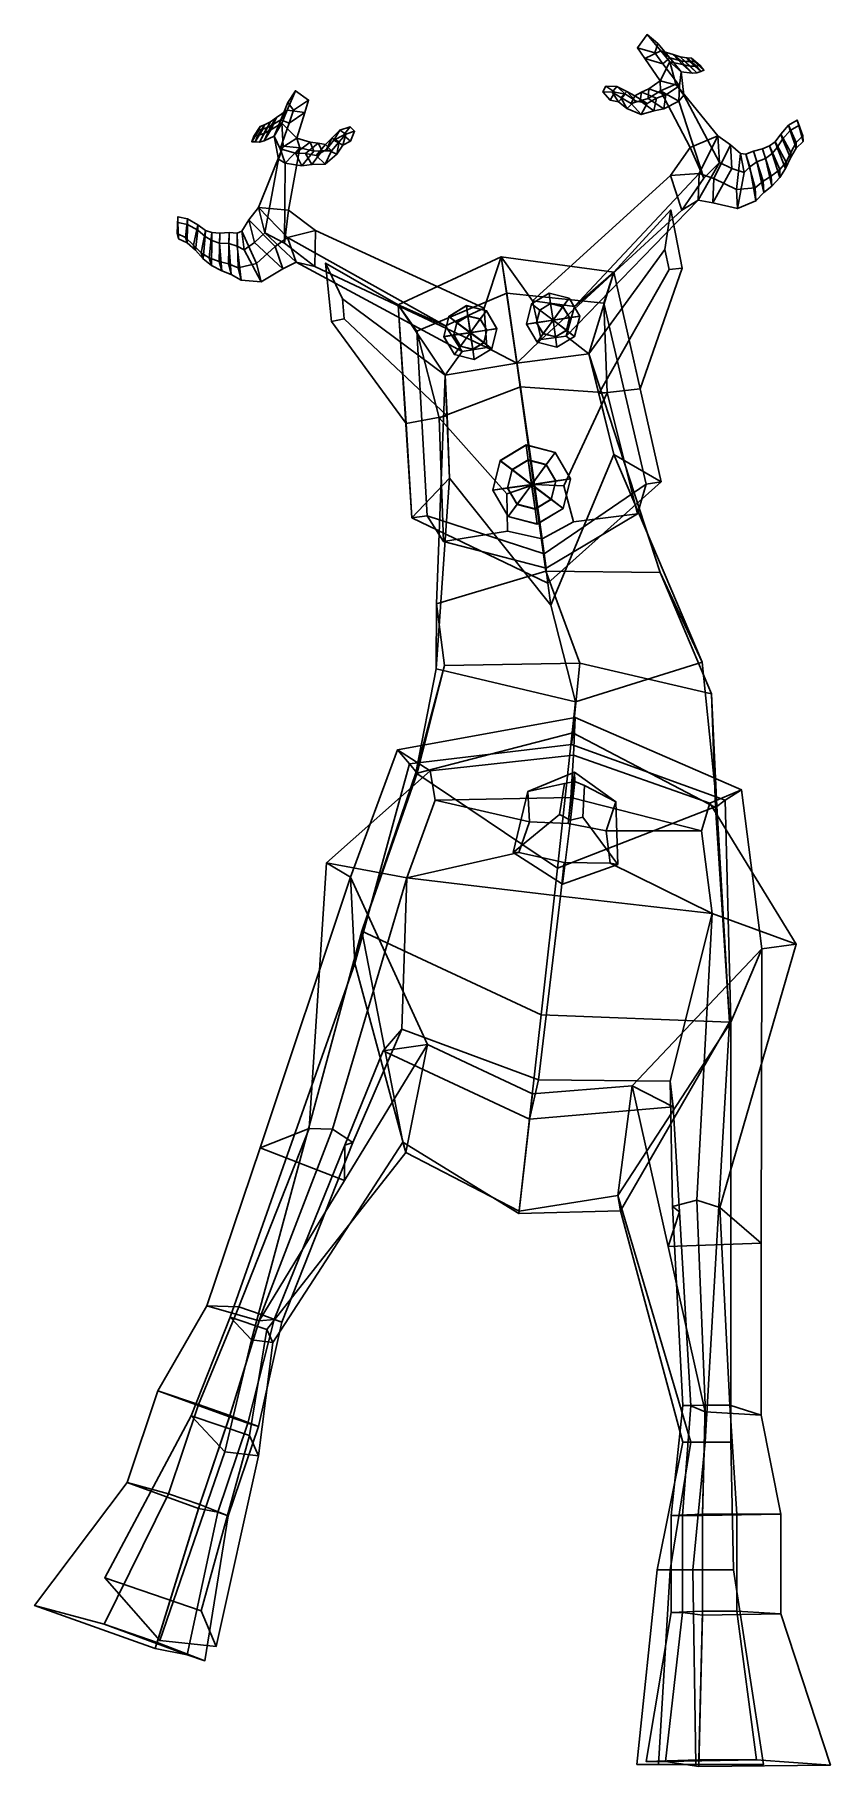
# Model space of a CAD drawing. Extents: x -141 to 84, y -151 to 338.
import ezdxf

# ---------------------------------------------------------------- set-up
doc = ezdxf.new("R2010")
doc.units = 0

msp = doc.modelspace()

# ---------------------------------------------------------------- linework, layer by layer
for points in [[(32.498646, 337.800385, 152.769943), (35.517334, 335.289307, 151.964478), (34.654804, 332.692993, 151.889999), (29.772875, 334.105652, 153.294601)], [(36.35939, 333.223785, 156.94339), (32.498646, 337.800385, 152.769943), (29.772875, 334.105652, 153.294601), (31.854406, 331.088348, 155.798935)], [(36.35939, 333.223785, 156.94339), (38.928284, 331.204956, 155.000259), (35.517334, 335.289307, 151.964478), (32.498646, 337.800385, 152.769943)], [(31.854406, 331.088348, 155.798935), (29.772875, 334.105652, 153.294601), (34.654804, 332.692993, 151.889999), (36.991055, 329.578522, 153.939804)], [(36.198292, 324.779114, 161.033752), (38.950001, 330.147583, 159.747467), (36.35939, 333.223785, 156.94339), (31.854406, 331.088348, 155.798935)], [(38.928284, 331.204956, 155.000259), (36.991055, 329.578522, 153.939804), (34.654804, 332.692993, 151.889999), (35.517334, 335.289307, 151.964478)], [(38.950001, 330.147583, 159.747467), (42.532917, 329.324646, 156.849243), (39.897133, 332.148193, 154.706131), (36.35939, 333.223785, 156.94339)], [(36.35939, 333.223785, 156.94339), (39.897133, 332.148193, 154.706131), (42.012871, 330.435974, 152.64357), (38.928284, 331.204956, 155.000259)], [(36.198292, 324.779114, 161.033752), (31.854406, 331.088348, 155.798935), (36.991055, 329.578522, 153.939804), (41.652744, 323.351746, 158.03624)], [(40.605816, 323.781921, 164.367523), (38.950001, 330.147583, 159.747467), (36.198292, 324.779114, 161.033752), (36.291756, 321.907806, 163.404617)], [(41.652744, 323.351746, 158.03624), (36.991055, 329.578522, 153.939804), (38.928284, 331.204956, 155.000259), (42.180771, 327.303497, 157.898804)], [(38.928284, 331.204956, 155.000259), (42.012871, 330.435974, 152.64357), (45.258633, 326.876892, 154.776672), (42.180771, 327.303497, 157.898804)], [(40.605816, 323.781921, 164.367523), (42.919254, 320.685242, 161.591019), (42.180771, 327.303497, 157.898804), (38.950001, 330.147583, 159.747467)], [(42.180771, 327.303497, 157.898804), (45.258633, 326.876892, 154.776672), (42.532917, 329.324646, 156.849243), (38.950001, 330.147583, 159.747467)], [(42.532917, 329.324646, 156.849243), (44.688637, 328.921661, 154.398926), (41.833206, 331.507935, 153.391083), (39.897133, 332.148193, 154.706131)], [(39.897133, 332.148193, 154.706131), (41.833206, 331.507935, 153.391083), (43.198479, 330.219147, 150.973083), (42.012871, 330.435974, 152.64357)], [(44.688637, 328.921661, 154.398926), (46.452412, 328.911896, 149.900513), (43.717415, 331.213318, 149.636032), (41.833206, 331.507935, 153.391083)], [(41.833206, 331.507935, 153.391083), (43.717415, 331.213318, 149.636032), (44.525635, 330.227448, 147.20047), (43.198479, 330.219147, 150.973083)], [(42.012871, 330.435974, 152.64357), (43.198479, 330.219147, 150.973083), (46.594131, 326.999939, 151.769455), (45.258633, 326.876892, 154.776672)], [(45.258633, 326.876892, 154.776672), (46.594131, 326.999939, 151.769455), (44.688637, 328.921661, 154.398926), (42.532917, 329.324646, 156.849243)], [(43.198479, 330.219147, 150.973083), (44.525635, 330.227448, 147.20047), (47.711349, 327.384338, 147.151718), (46.594131, 326.999939, 151.769455)], [(46.452412, 328.911896, 149.900513), (47.531326, 329.073334, 145.856766), (45.053143, 331.134613, 145.743149), (43.717415, 331.213318, 149.636032)], [(43.717415, 331.213318, 149.636032), (45.053143, 331.134613, 145.743149), (45.695148, 330.280792, 143.512589), (44.525635, 330.227448, 147.20047)], [(44.525635, 330.227448, 147.20047), (45.695148, 330.280792, 143.512589), (48.569572, 327.737976, 143.322083), (47.711349, 327.384338, 147.151718)], [(46.594131, 326.999939, 151.769455), (47.711349, 327.384338, 147.151718), (46.452412, 328.911896, 149.900513), (44.688637, 328.921661, 154.398926)], [(48.569572, 327.737976, 143.322083), (45.695148, 330.280792, 143.512589), (45.053143, 331.134613, 145.743149), (47.531326, 329.073334, 145.856766)], [(47.711349, 327.384338, 147.151718), (48.569572, 327.737976, 143.322083), (47.531326, 329.073334, 145.856766), (46.452412, 328.911896, 149.900513)], [(22.03688, 319.295441, 151.16597), (20.046551, 321.61026, 153.01796), (20.901869, 323.215576, 152.219772), (23.357977, 321.509766, 150.590637)], [(23.982243, 323.195892, 153.984207), (20.901869, 323.215576, 152.219772), (20.046551, 321.61026, 153.01796), (22.657434, 321.559052, 154.642868)], [(26.382042, 320.977325, 152.068253), (23.357977, 321.509766, 150.590637), (20.901869, 323.215576, 152.219772), (23.982243, 323.195892, 153.984207)], [(26.80238, 321.71228, 155.932724), (23.982243, 323.195892, 153.984207), (22.657434, 321.559052, 154.642868), (25.118572, 320.034454, 156.523468)], [(29.23568, 319.085754, 153.715271), (26.382042, 320.977325, 152.068253), (23.982243, 323.195892, 153.984207), (26.80238, 321.71228, 155.932724)], [(36.198292, 324.779114, 161.033752), (33.016151, 322.494965, 159.604645), (32.784843, 319.801697, 161.594772), (36.291756, 321.907806, 163.404617)], [(41.652744, 323.351746, 158.03624), (37.834736, 320.848236, 156.935257), (33.016151, 322.494965, 159.604645), (36.198292, 324.779114, 161.033752)], [(52.513546, 309.202087, 175.84584), (40.605816, 323.781921, 164.367523), (36.291756, 321.907806, 163.404617), (44.65464, 305.948242, 177.607834)], [(41.509342, 318.982452, 160.400238), (37.256359, 316.839386, 158.841614), (37.834736, 320.848236, 156.935257), (41.652744, 323.351746, 158.03624)], [(52.959984, 301.722198, 172.863602), (42.919254, 320.685242, 161.591019), (40.605816, 323.781921, 164.367523), (52.513546, 309.202087, 175.84584)], [(42.919254, 320.685242, 161.591019), (41.509342, 318.982452, 160.400238), (41.652744, 323.351746, 158.03624), (42.180771, 327.303497, 157.898804)], [(-69.120522, 316.474426, 156.825272), (-66.847534, 321.97464, 152.653976), (-68.963188, 318.675812, 151.845383), (-70.964554, 313.781097, 154.879608)], [(-70.964554, 313.781097, 154.879608), (-68.963188, 318.675812, 151.845383), (-67.357216, 316.496643, 151.775986), (-68.633591, 312.845306, 153.825073)], [(-69.120522, 316.474426, 156.825272), (-64.190956, 315.850494, 155.692612), (-63.131588, 319.335388, 153.188934), (-66.847534, 321.97464, 152.653976)], [(-66.847534, 321.97464, 152.653976), (-63.131588, 319.335388, 153.188934), (-67.357216, 316.496643, 151.775986), (-68.963188, 318.675812, 151.845383)], [(-64.190956, 315.850494, 155.692612), (-68.633591, 312.845306, 153.825073), (-67.357216, 316.496643, 151.775986), (-63.131588, 319.335388, 153.188934)], [(22.657434, 321.559052, 154.642868), (20.046551, 321.61026, 153.01796), (22.03688, 319.295441, 151.16597), (24.43309, 318.813232, 152.391693)], [(24.43309, 318.813232, 152.391693), (22.03688, 319.295441, 151.16597), (23.357977, 321.509766, 150.590637), (26.382042, 320.977325, 152.068253)], [(25.118572, 320.034454, 156.523468), (22.657434, 321.559052, 154.642868), (24.43309, 318.813232, 152.391693), (26.809061, 316.929962, 153.884933)], [(26.809061, 316.929962, 153.884933), (24.43309, 318.813232, 152.391693), (26.382042, 320.977325, 152.068253), (29.23568, 319.085754, 153.715271)], [(29.030426, 320.562286, 157.515823), (26.80238, 321.71228, 155.932724), (25.118572, 320.034454, 156.523468), (27.990139, 318.331909, 158.687622)], [(27.990139, 318.331909, 158.687622), (25.118572, 320.034454, 156.523468), (26.809061, 316.929962, 153.884933), (30.855827, 315.235962, 156.204071)], [(32.49268, 318.345276, 155.306046), (29.23568, 319.085754, 153.715271), (26.80238, 321.71228, 155.932724), (29.030426, 320.562286, 157.515823)], [(30.855827, 315.235962, 156.204071), (26.809061, 316.929962, 153.884933), (29.23568, 319.085754, 153.715271), (32.49268, 318.345276, 155.306046)], [(30.936371, 321.589508, 158.491348), (29.030426, 320.562286, 157.515823), (27.990139, 318.331909, 158.687622), (30.53651, 319.121124, 160.190521)], [(30.53651, 319.121124, 160.190521), (27.990139, 318.331909, 158.687622), (30.855827, 315.235962, 156.204071), (34.411671, 316.272308, 157.672104)], [(35.201061, 319.896088, 156.095169), (32.49268, 318.345276, 155.306046), (29.030426, 320.562286, 157.515823), (30.936371, 321.589508, 158.491348)], [(33.016151, 322.494965, 159.604645), (30.936371, 321.589508, 158.491348), (30.53651, 319.121124, 160.190521), (32.784843, 319.801697, 161.594772)], [(32.784843, 319.801697, 161.594772), (30.53651, 319.121124, 160.190521), (34.411671, 316.272308, 157.672104), (37.256359, 316.839386, 158.841614)], [(34.411671, 316.272308, 157.672104), (30.855827, 315.235962, 156.204071), (32.49268, 318.345276, 155.306046), (35.201061, 319.896088, 156.095169)], [(37.834736, 320.848236, 156.935257), (35.201061, 319.896088, 156.095169), (30.936371, 321.589508, 158.491348), (33.016151, 322.494965, 159.604645)], [(36.291756, 321.907806, 163.404617), (32.784843, 319.801697, 161.594772), (37.256359, 316.839386, 158.841614), (41.509342, 318.982452, 160.400238)], [(37.256359, 316.839386, 158.841614), (34.411671, 316.272308, 157.672104), (35.201061, 319.896088, 156.095169), (37.834736, 320.848236, 156.935257)], [(48.543968, 297.226868, 172.848892), (44.65464, 305.948242, 177.607834), (36.291756, 321.907806, 163.404617), (41.509342, 318.982452, 160.400238)], [(52.959984, 301.722198, 172.863602), (48.543968, 297.226868, 172.848892), (41.509342, 318.982452, 160.400238), (42.919254, 320.685242, 161.591019)], [(-75.76458, 309.86203, 154.270111), (-73.828232, 313.171173, 153.264252), (-75.548126, 312.312012, 149.505859), (-77.458626, 309.308411, 149.768295)], [(-73.828232, 313.171173, 153.264252), (-74.749199, 311.537506, 150.845322), (-76.030067, 311.134949, 147.070084), (-75.548126, 312.312012, 149.505859)], [(-73.823418, 310.904633, 156.72406), (-72.172768, 314.370392, 154.582306), (-73.828232, 313.171173, 153.264252), (-75.76458, 309.86203, 154.270111)], [(-70.964554, 313.781097, 154.879608), (-72.876038, 309.112183, 157.777023), (-75.691284, 307.764801, 154.649612), (-73.679077, 312.107086, 152.517853)], [(-72.172768, 314.370392, 154.582306), (-73.679077, 312.107086, 152.517853), (-74.749199, 311.537506, 150.845322), (-73.828232, 313.171173, 153.264252)], [(-70.648087, 312.78241, 159.628204), (-69.120522, 316.474426, 156.825272), (-72.172768, 314.370392, 154.582306), (-73.823418, 310.904633, 156.72406)], [(-69.120522, 316.474426, 156.825272), (-70.964554, 313.781097, 154.879608), (-73.679077, 312.107086, 152.517853), (-72.172768, 314.370392, 154.582306)], [(-71.185959, 305.555847, 157.920654), (-72.876038, 309.112183, 157.777023), (-70.964554, 313.781097, 154.879608), (-68.633591, 312.845306, 153.825073)], [(-66.407166, 308.573151, 160.92662), (-71.185959, 305.555847, 157.920654), (-68.633591, 312.845306, 153.825073), (-64.190956, 315.850494, 155.692612)], [(-66.407166, 308.573151, 160.92662), (-64.190956, 315.850494, 155.692612), (-69.120522, 316.474426, 156.825272), (-70.648087, 312.78241, 159.628204)], [(74.665871, 307.35199, 153.058197), (76.532288, 309.187805, 149.955566), (74.885475, 313.690887, 149.51445), (72.480537, 312.224823, 152.950119)], [(72.480537, 312.224823, 152.950119), (74.885475, 313.690887, 149.51445), (75.374817, 312.152649, 147.267349), (72.970818, 310.694122, 150.3367)], [(76.532288, 309.187805, 149.955566), (76.568932, 307.581818, 147.41774), (75.374817, 312.152649, 147.267349), (74.885475, 313.690887, 149.51445)], [(-79.147034, 307.551544, 143.187469), (-78.550179, 309.126282, 145.722214), (-76.811386, 311.824677, 145.610443), (-77.174042, 310.823273, 143.379807)], [(-76.030067, 311.134949, 147.070084), (-78.208817, 307.484833, 147.019272), (-79.147034, 307.551544, 143.187469), (-77.174042, 310.823273, 143.379807)], [(-78.208817, 307.484833, 147.019272), (-77.458626, 309.308411, 149.768295), (-78.550179, 309.126282, 145.722214), (-79.147034, 307.551544, 143.187469)], [(-77.458626, 309.308411, 149.768295), (-75.548126, 312.312012, 149.505859), (-76.811386, 311.824677, 145.610443), (-78.550179, 309.126282, 145.722214)], [(-74.749199, 311.537506, 150.845322), (-77.011719, 307.469147, 151.639694), (-78.208817, 307.484833, 147.019272), (-76.030067, 311.134949, 147.070084)], [(-77.011719, 307.469147, 151.639694), (-75.76458, 309.86203, 154.270111), (-77.458626, 309.308411, 149.768295), (-78.208817, 307.484833, 147.019272)], [(-75.548126, 312.312012, 149.505859), (-76.030067, 311.134949, 147.070084), (-77.174042, 310.823273, 143.379807), (-76.811386, 311.824677, 145.610443)], [(-73.679077, 312.107086, 152.517853), (-75.691284, 307.764801, 154.649612), (-77.011719, 307.469147, 151.639694), (-74.749199, 311.537506, 150.845322)], [(-75.691284, 307.764801, 154.649612), (-73.823418, 310.904633, 156.72406), (-75.76458, 309.86203, 154.270111), (-77.011719, 307.469147, 151.639694)], [(-72.876038, 309.112183, 157.777023), (-70.648087, 312.78241, 159.628204), (-73.823418, 310.904633, 156.72406), (-75.691284, 307.764801, 154.649612)], [(-70.294037, 306.28537, 164.253403), (-70.648087, 312.78241, 159.628204), (-72.876038, 309.112183, 157.777023), (-71.580818, 302.661743, 161.476624)], [(-71.580818, 302.661743, 161.476624), (-72.876038, 309.112183, 157.777023), (-71.185959, 305.555847, 157.920654), (-69.732216, 301.488983, 160.290512)], [(-71.185959, 305.555847, 157.920654), (-66.407166, 308.573151, 160.92662), (-62.695187, 307.395294, 159.50618), (-66.801857, 304.366486, 156.829819)], [(-70.294037, 306.28537, 164.253403), (-65.625565, 305.841003, 163.300797), (-66.407166, 308.573151, 160.92662), (-70.648087, 312.78241, 159.628204)], [(-66.407166, 308.573151, 160.92662), (-65.625565, 305.841003, 163.300797), (-61.659595, 304.928101, 161.499832), (-62.695187, 307.395294, 159.50618)], [(-60.967781, 303.640106, 155.213211), (-58.325691, 306.79248, 157.426941), (-56.55444, 308.559814, 155.846817), (-58.092197, 305.333893, 153.627563)], [(-58.325691, 306.79248, 157.426941), (-56.661236, 305.006744, 158.603027), (-54.444145, 307.492279, 156.442459), (-56.55444, 308.559814, 155.846817)], [(-58.092197, 305.333893, 153.627563), (-56.55444, 308.559814, 155.846817), (-54.321789, 310.825134, 153.902176), (-55.947525, 307.992493, 151.983871)], [(-56.55444, 308.559814, 155.846817), (-54.444145, 307.492279, 156.442459), (-52.564903, 309.686218, 154.565018), (-54.321789, 310.825134, 153.902176)], [(-55.947525, 307.992493, 151.983871), (-54.321789, 310.825134, 153.902176), (-51.400566, 311.789154, 152.143692), (-53.232502, 309.422058, 150.511459)], [(-53.439644, 306.546417, 152.313156), (-55.947525, 307.992493, 151.983871), (-53.232502, 309.422058, 150.511459), (-51.306164, 307.735474, 151.091431)], [(-54.444145, 307.492279, 156.442459), (-55.133152, 304.041534, 153.803894), (-53.439644, 306.546417, 152.313156), (-52.564903, 309.686218, 154.565018)], [(-54.321789, 310.825134, 153.902176), (-52.564903, 309.686218, 154.565018), (-50.099503, 310.535187, 152.945068), (-51.400566, 311.789154, 152.143692)], [(-52.564903, 309.686218, 154.565018), (-53.439644, 306.546417, 152.313156), (-51.306164, 307.735474, 151.091431), (-50.099503, 310.535187, 152.945068)], [(-51.306164, 307.735474, 151.091431), (-53.232502, 309.422058, 150.511459), (-51.400566, 311.789154, 152.143692), (-50.099503, 310.535187, 152.945068)], [(47.235043, 298.57547, 182.689713), (52.513546, 309.202087, 175.84584), (44.65464, 305.948242, 177.607834), (39.096497, 297.990417, 183.07431)], [(47.235043, 298.57547, 182.689713), (51.335075, 297.139801, 180.680618), (56.104614, 306.694275, 174.518646), (52.513546, 309.202087, 175.84584)], [(52.513546, 309.202087, 175.84584), (56.104614, 306.694275, 174.518646), (56.498665, 299.95874, 171.839752), (52.959984, 301.722198, 172.863602)], [(71.774879, 301.769501, 160.343918), (73.142265, 304.558105, 156.757324), (70.289261, 309.729797, 157.171326), (68.696526, 307.575287, 160.681412)], [(68.696526, 307.575287, 160.681412), (70.289261, 309.729797, 157.171326), (70.73333, 308.270966, 154.13028), (69.215477, 305.90036, 157.331512)], [(69.215477, 305.90036, 157.331512), (70.73333, 308.270966, 154.13028), (72.997604, 302.964905, 153.425262), (71.642433, 299.952576, 156.662354)], [(73.142265, 304.558105, 156.757324), (74.665871, 307.35199, 153.058197), (72.480537, 312.224823, 152.950119), (70.289261, 309.729797, 157.171326)], [(70.289261, 309.729797, 157.171326), (72.480537, 312.224823, 152.950119), (72.970818, 310.694122, 150.3367), (70.73333, 308.270966, 154.13028)], [(70.73333, 308.270966, 154.13028), (72.970818, 310.694122, 150.3367), (74.639038, 305.726776, 150.149567), (72.997604, 302.964905, 153.425262)], [(72.970818, 310.694122, 150.3367), (75.374817, 312.152649, 147.267349), (76.568932, 307.581818, 147.41774), (74.639038, 305.726776, 150.149567)], [(74.639038, 305.726776, 150.149567), (76.568932, 307.581818, 147.41774), (76.532288, 309.187805, 149.955566), (74.665871, 307.35199, 153.058197)], [(-77.259781, 288.956573, 175.730515), (-68.794594, 288.275055, 177.508911), (-65.625565, 305.841003, 163.300797), (-70.294037, 306.28537, 164.253403)], [(-75.486961, 281.791931, 172.757339), (-77.259781, 288.956573, 175.730515), (-70.294037, 306.28537, 164.253403), (-71.580818, 302.661743, 161.476624)], [(-69.732216, 301.488983, 160.290512), (-71.185959, 305.555847, 157.920654), (-66.801857, 304.366486, 156.829819), (-65.044029, 300.767883, 158.741989)], [(-69.949883, 278.8927, 172.754456), (-69.732216, 301.488983, 160.290512), (-65.625565, 305.841003, 163.300797), (-68.794594, 288.275055, 177.508911)], [(-65.625565, 305.841003, 163.300797), (-69.732216, 301.488983, 160.290512), (-65.044029, 300.767883, 158.741989), (-61.659595, 304.928101, 161.499832)], [(-66.801857, 304.366486, 156.829819), (-62.695187, 307.395294, 159.50618), (-60.44619, 307.178223, 158.397812), (-64.010216, 304.274384, 155.995651)], [(-65.044029, 300.767883, 158.741989), (-66.801857, 304.366486, 156.829819), (-64.010216, 304.274384, 155.995651), (-62.167587, 301.100769, 157.57814)], [(-61.659595, 304.928101, 161.499832), (-65.044029, 300.767883, 158.741989), (-62.167587, 301.100769, 157.57814), (-59.318546, 304.973328, 160.100433)], [(-64.010216, 304.274384, 155.995651), (-60.44619, 307.178223, 158.397812), (-58.325691, 306.79248, 157.426941), (-60.967781, 303.640106, 155.213211)], [(-62.167587, 301.100769, 157.57814), (-64.010216, 304.274384, 155.995651), (-60.967781, 303.640106, 155.213211), (-58.47411, 301.207642, 156.117538)], [(-62.695187, 307.395294, 159.50618), (-61.659595, 304.928101, 161.499832), (-59.318546, 304.973328, 160.100433), (-60.44619, 307.178223, 158.397812)], [(-59.318546, 304.973328, 160.100433), (-62.167587, 301.100769, 157.57814), (-58.47411, 301.207642, 156.117538), (-56.661236, 305.006744, 158.603027)], [(-58.47411, 301.207642, 156.117538), (-60.967781, 303.640106, 155.213211), (-58.092197, 305.333893, 153.627563), (-55.133152, 304.041534, 153.803894)], [(-60.44619, 307.178223, 158.397812), (-59.318546, 304.973328, 160.100433), (-56.661236, 305.006744, 158.603027), (-58.325691, 306.79248, 157.426941)], [(-56.661236, 305.006744, 158.603027), (-58.47411, 301.207642, 156.117538), (-55.133152, 304.041534, 153.803894), (-54.444145, 307.492279, 156.442459)], [(-55.133152, 304.041534, 153.803894), (-58.092197, 305.333893, 153.627563), (-55.947525, 307.992493, 151.983871), (-53.439644, 306.546417, 152.313156)], [(39.096497, 297.990417, 183.07431), (44.65464, 305.948242, 177.607834), (48.543968, 297.226868, 172.848892), (42.296234, 288.259491, 177.153366)], [(51.335075, 297.139801, 180.680618), (57.7943, 294.093567, 178.329681), (58.944839, 304.223846, 173.805847), (56.104614, 306.694275, 174.518646)], [(56.104614, 306.694275, 174.518646), (58.944839, 304.223846, 173.805847), (59.94862, 298.858582, 170.283905), (56.498665, 299.95874, 171.839752)], [(57.7943, 294.093567, 178.329681), (63.075768, 294.501282, 173.820404), (60.400429, 304.054199, 172.174591), (58.944839, 304.223846, 173.805847)], [(58.944839, 304.223846, 173.805847), (60.400429, 304.054199, 172.174591), (61.491596, 300.499664, 167.733017), (59.94862, 298.858582, 170.283905)], [(63.075768, 294.501282, 173.820404), (65.331352, 296.399261, 170.297775), (62.543018, 304.933258, 169.163803), (60.400429, 304.054199, 172.174591)], [(60.400429, 304.054199, 172.174591), (62.543018, 304.933258, 169.163803), (63.4972, 301.900513, 165.038971), (61.491596, 300.499664, 167.733017)], [(65.331352, 296.399261, 170.297775), (67.603958, 297.846375, 167.175873), (65.095634, 305.529633, 166.155411), (62.543018, 304.933258, 169.163803)], [(62.543018, 304.933258, 169.163803), (65.095634, 305.529633, 166.155411), (65.953857, 302.799194, 162.443024), (63.4972, 301.900513, 165.038971)], [(67.603958, 297.846375, 167.175873), (70.009651, 299.693024, 163.613159), (67.129539, 306.420746, 163.333481), (65.095634, 305.529633, 166.155411)], [(65.095634, 305.529633, 166.155411), (67.129539, 306.420746, 163.333481), (67.822815, 304.262695, 159.786499), (65.953857, 302.799194, 162.443024)], [(65.953857, 302.799194, 162.443024), (67.822815, 304.262695, 159.786499), (69.997917, 297.413116, 159.651764), (67.707359, 295.015869, 162.950592)], [(70.009651, 299.693024, 163.613159), (71.774879, 301.769501, 160.343918), (68.696526, 307.575287, 160.681412), (67.129539, 306.420746, 163.333481)], [(67.129539, 306.420746, 163.333481), (68.696526, 307.575287, 160.681412), (69.215477, 305.90036, 157.331512), (67.822815, 304.262695, 159.786499)], [(67.822815, 304.262695, 159.786499), (69.215477, 305.90036, 157.331512), (71.642433, 299.952576, 156.662354), (69.997917, 297.413116, 159.651764)], [(71.642433, 299.952576, 156.662354), (72.997604, 302.964905, 153.425262), (73.142265, 304.558105, 156.757324), (71.774879, 301.769501, 160.343918)], [(72.997604, 302.964905, 153.425262), (74.639038, 305.726776, 150.149567), (74.665871, 307.35199, 153.058197), (73.142265, 304.558105, 156.757324)], [(-75.486961, 281.791931, 172.757339), (-71.580818, 302.661743, 161.476624), (-69.732216, 301.488983, 160.290512), (-69.949883, 278.8927, 172.754456)], [(0.133833, 262.631042, 199.576828), (12.027807, 261.072113, 199.545776), (47.235043, 298.57547, 182.689713), (39.096497, 297.990417, 183.07431)], [(12.027807, 261.072113, 199.545776), (9.606015, 252.682388, 192.20163), (46.962769, 291.02243, 178.341583), (47.235043, 298.57547, 182.689713)], [(46.962769, 291.02243, 178.341583), (42.296234, 288.259491, 177.153366), (48.543968, 297.226868, 172.848892), (52.959984, 301.722198, 172.863602)], [(52.959984, 301.722198, 172.863602), (56.498665, 299.95874, 171.839752), (51.083691, 290.337128, 176.771927), (46.962769, 291.02243, 178.341583)], [(46.962769, 291.02243, 178.341583), (51.083691, 290.337128, 176.771927), (51.335075, 297.139801, 180.680618), (47.235043, 298.57547, 182.689713)], [(56.498665, 299.95874, 171.839752), (59.94862, 298.858582, 170.283905), (58.008369, 288.69223, 173.832565), (51.083691, 290.337128, 176.771927)], [(59.94862, 298.858582, 170.283905), (61.491596, 300.499664, 167.733017), (63.253742, 290.841156, 168.71579), (58.008369, 288.69223, 173.832565)], [(61.491596, 300.499664, 167.733017), (63.4972, 301.900513, 165.038971), (65.446594, 293.255493, 165.603027), (63.253742, 290.841156, 168.71579)], [(63.4972, 301.900513, 165.038971), (65.953857, 302.799194, 162.443024), (67.707359, 295.015869, 162.950592), (65.446594, 293.255493, 165.603027)], [(67.707359, 295.015869, 162.950592), (69.997917, 297.413116, 159.651764), (70.009651, 299.693024, 163.613159), (67.603958, 297.846375, 167.175873)], [(69.997917, 297.413116, 159.651764), (71.642433, 299.952576, 156.662354), (71.774879, 301.769501, 160.343918), (70.009651, 299.693024, 163.613159)], [(0.133833, 262.631042, 199.576828), (39.096497, 297.990417, 183.07431), (42.296234, 288.259491, 177.153366), (2.544589, 251.750656, 189.272949)], [(51.083691, 290.337128, 176.771927), (58.008369, 288.69223, 173.832565), (57.7943, 294.093567, 178.329681), (51.335075, 297.139801, 180.680618)], [(58.008369, 288.69223, 173.832565), (63.253742, 290.841156, 168.71579), (63.075768, 294.501282, 173.820404), (57.7943, 294.093567, 178.329681)], [(63.253742, 290.841156, 168.71579), (65.446594, 293.255493, 165.603027), (65.331352, 296.399261, 170.297775), (63.075768, 294.501282, 173.820404)], [(65.446594, 293.255493, 165.603027), (67.707359, 295.015869, 162.950592), (67.603958, 297.846375, 167.175873), (65.331352, 296.399261, 170.297775)], [(-69.065811, 280.560547, 182.595642), (-77.259781, 288.956573, 175.730515), (-79.948349, 285.51532, 174.401184), (-72.564079, 277.977264, 180.582413)], [(-77.259781, 288.956573, 175.730515), (-75.486961, 281.791931, 172.757339), (-78.348709, 279.070892, 171.730667), (-79.948349, 285.51532, 174.401184)], [(-69.065811, 280.560547, 182.595642), (-61.124916, 282.458435, 182.992722), (-68.794594, 288.275055, 177.508911), (-77.259781, 288.956573, 175.730515)], [(9.606015, 252.682388, 192.20163), (2.544589, 251.750656, 189.272949), (42.296234, 288.259491, 177.153366), (46.962769, 291.02243, 178.341583)], [(-100.254784, 281.678833, 149.803726), (-100.016014, 286.38324, 149.357391), (-100.035194, 284.796448, 147.112152), (-99.824562, 280.16568, 147.268509)], [(-97.922508, 280.526581, 152.912125), (-97.276657, 285.741028, 152.799225), (-100.016014, 286.38324, 149.357391), (-100.254784, 281.678833, 149.803726)], [(-97.276657, 285.741028, 152.799225), (-97.300529, 284.160065, 150.187576), (-100.035194, 284.796448, 147.112152), (-100.016014, 286.38324, 149.357391)], [(-97.300529, 284.160065, 150.187576), (-97.427727, 279.01355, 150.006165), (-99.824562, 280.16568, 147.268509), (-100.035194, 284.796448, 147.112152)], [(-95.634148, 278.374207, 156.617966), (-94.434708, 284.070831, 157.027847), (-97.276657, 285.741028, 152.799225), (-97.922508, 280.526581, 152.912125)], [(-94.437767, 282.570251, 153.988464), (-95.038406, 276.925629, 153.288605), (-97.427727, 279.01355, 150.006165), (-97.300529, 284.160065, 150.187576)], [(-94.434708, 284.070831, 157.027847), (-94.437767, 282.570251, 153.988464), (-97.300529, 284.160065, 150.187576), (-97.276657, 285.741028, 152.799225)], [(-93.498306, 276.17807, 160.210876), (-92.267662, 282.536591, 160.543732), (-94.434708, 284.070831, 157.027847), (-95.634148, 278.374207, 156.617966)], [(-92.267662, 282.536591, 160.543732), (-92.280029, 280.810486, 157.195648), (-94.437767, 282.570251, 153.988464), (-94.434708, 284.070831, 157.027847)], [(-72.564079, 277.977264, 180.582413), (-79.948349, 285.51532, 174.401184), (-81.931984, 282.339996, 173.687531), (-77.845932, 273.178711, 178.226456)], [(-79.948349, 285.51532, 174.401184), (-78.348709, 279.070892, 171.730667), (-81.323608, 277.001923, 170.171448), (-81.931984, 282.339996, 173.687531)], [(-61.124916, 282.458435, 182.992722), (-61.343567, 272.320953, 177.077225), (-69.949883, 278.8927, 172.754456), (-68.794594, 288.275055, 177.508911)], [(37.517014, 277.116608, 186.620102), (16.024065, 247.684494, 189.844757), (23.096821, 270.719574, 209.169296), (39.17543, 288.301819, 191.570236)], [(42.419807, 271.822052, 191.669754), (39.17543, 288.301819, 191.570236), (23.096821, 270.719574, 209.169296), (30.580845, 237.779068, 209.403976)], [(39.17543, 288.301819, 191.570236), (42.419807, 271.822052, 191.669754), (38.708652, 271.489899, 186.661026), (37.517014, 277.116608, 186.620102)], [(-97.427727, 279.01355, 150.006165), (-97.922508, 280.526581, 152.912125), (-100.254784, 281.678833, 149.803726), (-99.824562, 280.16568, 147.268509)], [(-95.038406, 276.925629, 153.288605), (-95.634148, 278.374207, 156.617966), (-97.922508, 280.526581, 152.912125), (-97.427727, 279.01355, 150.006165)], [(-92.280029, 280.810486, 157.195648), (-92.850441, 274.515503, 156.532242), (-95.038406, 276.925629, 153.288605), (-94.437767, 282.570251, 153.988464)], [(-91.193863, 274.765472, 163.485703), (-90.423409, 281.929016, 163.199905), (-92.267662, 282.536591, 160.543732), (-93.498306, 276.17807, 160.210876)], [(-90.460861, 279.697479, 159.655151), (-90.527161, 272.632446, 159.527695), (-92.850441, 274.515503, 156.532242), (-92.280029, 280.810486, 157.195648)], [(-90.423409, 281.929016, 163.199905), (-90.460861, 279.697479, 159.655151), (-92.280029, 280.810486, 157.195648), (-92.267662, 282.536591, 160.543732)], [(-88.345039, 273.758301, 167.054398), (-88.210838, 281.708191, 166.026154), (-90.423409, 281.929016, 163.199905), (-91.193863, 274.765472, 163.485703)], [(-88.238106, 278.889801, 162.316544), (-87.6287, 271.073578, 162.832993), (-90.527161, 272.632446, 159.527695), (-90.460861, 279.697479, 159.655151)], [(-88.210838, 281.708191, 166.026154), (-88.238106, 278.889801, 162.316544), (-90.460861, 279.697479, 159.655151), (-90.423409, 281.929016, 163.199905)], [(-85.741928, 273.083771, 170.181412), (-85.589577, 281.919342, 169.039185), (-88.210838, 281.708191, 166.026154), (-88.345039, 273.758301, 167.054398)], [(-85.589577, 281.919342, 169.039185), (-85.620895, 278.786865, 164.917282), (-88.238106, 278.889801, 162.316544), (-88.210838, 281.708191, 166.026154)], [(-85.620895, 278.786865, 164.917282), (-84.947403, 270.100128, 165.490829), (-87.6287, 271.073578, 162.832993), (-88.238106, 278.889801, 162.316544)], [(-83.022301, 271.980438, 173.709625), (-83.276291, 281.741699, 172.054367), (-85.589577, 281.919342, 169.039185), (-85.741928, 273.083771, 170.181412)], [(-83.276291, 281.741699, 172.054367), (-83.286354, 278.077026, 167.61615), (-85.620895, 278.786865, 164.917282), (-85.589577, 281.919342, 169.039185)], [(-83.286354, 278.077026, 167.61615), (-82.139259, 268.491791, 168.609634), (-84.947403, 270.100128, 165.490829), (-85.620895, 278.786865, 164.917282)], [(-81.931984, 282.339996, 173.687531), (-81.323608, 277.001923, 170.171448), (-83.286354, 278.077026, 167.61615), (-83.276291, 281.741699, 172.054367)], [(-77.845932, 273.178711, 178.226456), (-81.931984, 282.339996, 173.687531), (-83.276291, 281.741699, 172.054367), (-83.022301, 271.980438, 173.709625)], [(-78.348709, 279.070892, 171.730667), (-70.344246, 271.652466, 176.682053), (-76.487343, 268.039825, 173.735764), (-81.323608, 277.001923, 170.171448)], [(-75.486961, 281.791931, 172.757339), (-66.60434, 273.529816, 178.256378), (-70.344246, 271.652466, 176.682053), (-78.348709, 279.070892, 171.730667)], [(-66.60434, 273.529816, 178.256378), (-75.486961, 281.791931, 172.757339), (-69.949883, 278.8927, 172.754456), (-61.343567, 272.320953, 177.077225)], [(-66.60434, 273.529816, 178.256378), (-69.065811, 280.560547, 182.595642), (-72.564079, 277.977264, 180.582413), (-70.344246, 271.652466, 176.682053)], [(-69.065811, 280.560547, 182.595642), (-24.465559, 255.562195, 199.524963), (-13.539767, 260.560669, 199.56871), (-61.124916, 282.458435, 182.992722)], [(-24.465559, 255.562195, 199.524963), (-69.065811, 280.560547, 182.595642), (-66.60434, 273.529816, 178.256378), (-19.759007, 248.279205, 192.186462)], [(-13.539767, 260.560669, 199.56871), (-12.741092, 249.458359, 189.26503), (-61.343567, 272.320953, 177.077225), (-61.124916, 282.458435, 182.992722)], [(-92.850441, 274.515503, 156.532242), (-93.498306, 276.17807, 160.210876), (-95.634148, 278.374207, 156.617966), (-95.038406, 276.925629, 153.288605)], [(-90.527161, 272.632446, 159.527695), (-91.193863, 274.765472, 163.485703), (-93.498306, 276.17807, 160.210876), (-92.850441, 274.515503, 156.532242)], [(-87.6287, 271.073578, 162.832993), (-88.345039, 273.758301, 167.054398), (-91.193863, 274.765472, 163.485703), (-90.527161, 272.632446, 159.527695)], [(-81.323608, 277.001923, 170.171448), (-76.487343, 268.039825, 173.735764), (-82.139259, 268.491791, 168.609634), (-83.286354, 278.077026, 167.61615)], [(-70.344246, 271.652466, 176.682053), (-72.564079, 277.977264, 180.582413), (-77.845932, 273.178711, 178.226456), (-76.487343, 268.039825, 173.735764)], [(-24.465559, 255.562195, 199.524963), (-37.80822, 261.462738, 209.131195), (-8.692035, 275.066223, 209.245911), (-13.539767, 260.560669, 199.56871)], [(-37.80822, 261.462738, 209.131195), (-32.530308, 254.042587, 232.891769), (-7.128658, 264.779602, 232.873016), (-8.692035, 275.066223, 209.245911)], [(-12.741092, 249.458359, 189.26503), (-13.539767, 260.560669, 199.56871), (-8.692035, 275.066223, 209.245911), (-4.288109, 245.003708, 182.137558)], [(12.027807, 261.072113, 199.545776), (0.133833, 262.631042, 199.576828), (-8.692035, 275.066223, 209.245911), (23.096821, 270.719574, 209.169296)], [(2.544589, 251.750656, 189.272949), (-4.288109, 245.003708, 182.137558), (-8.692035, 275.066223, 209.245911), (0.133833, 262.631042, 199.576828)], [(23.096821, 270.719574, 209.169296), (-8.692035, 275.066223, 209.245911), (-7.128658, 264.779602, 232.873016), (20.265583, 262.010742, 232.921692)], [(38.708652, 271.489899, 186.661026), (18.842373, 236.469635, 189.95163), (16.024065, 247.684494, 189.844757), (37.517014, 277.116608, 186.620102)], [(-84.947403, 270.100128, 165.490829), (-85.741928, 273.083771, 170.181412), (-88.345039, 273.758301, 167.054398), (-87.6287, 271.073578, 162.832993)], [(-82.139259, 268.491791, 168.609634), (-83.022301, 271.980438, 173.709625), (-85.741928, 273.083771, 170.181412), (-84.947403, 270.100128, 165.490829)], [(-76.487343, 268.039825, 173.735764), (-77.845932, 273.178711, 178.226456), (-83.022301, 271.980438, 173.709625), (-82.139259, 268.491791, 168.609634)], [(-19.759007, 248.279205, 192.186462), (-66.60434, 273.529816, 178.256378), (-61.343567, 272.320953, 177.077225), (-12.741092, 249.458359, 189.26503)], [(-58.332283, 273.301178, 191.498276), (-53.506649, 263.233459, 186.560349), (-53.018337, 257.565643, 186.60463), (-56.649429, 256.786377, 191.609009)], [(-53.506649, 263.233459, 186.560349), (-58.332283, 273.301178, 191.498276), (-37.80822, 261.462738, 209.131195), (-24.482777, 241.642609, 189.825409)], [(-56.649429, 256.786377, 191.609009), (-35.586891, 228.018753, 209.377274), (-37.80822, 261.462738, 209.131195), (-58.332283, 273.301178, 191.498276)], [(9.606015, 252.682388, 192.20163), (12.027807, 261.072113, 199.545776), (23.096821, 270.719574, 209.169296), (16.024065, 247.684494, 189.844757)], [(42.419807, 271.822052, 191.669754), (30.580845, 237.779068, 209.403976), (18.842373, 236.469635, 189.95163), (38.708652, 271.489899, 186.661026)], [(23.096821, 270.719574, 209.169296), (20.265583, 262.010742, 232.921692), (32.20813, 210.836456, 233.154861), (36.448727, 211.485016, 209.582108)], [(-7.128658, 264.779602, 232.873016), (-32.530308, 254.042587, 232.891769), (-26.196316, 229.620163, 261.8125), (-3.225083, 238.312653, 261.940735)], [(-7.128658, 264.779602, 232.873016), (-3.225083, 238.312653, 261.940735), (21.240669, 236.61731, 261.831635), (20.265583, 262.010742, 232.921692)], [(-0.156654, 261.772797, 246.075623), (4.835905, 264.813934, 246.067795), (4.832962, 264.788818, 241.153854), (-0.159519, 261.747742, 241.161697)], [(2.17174, 259.974213, 237.197479), (-0.159519, 261.747742, 241.161697), (4.832962, 264.788818, 241.153854), (5.257094, 261.852295, 237.192627)], [(2.179051, 260.039307, 250.062393), (5.264532, 261.917633, 250.057556), (4.835905, 264.813934, 246.067795), (-0.156654, 261.772797, 246.075623)], [(10.482476, 263.382233, 246.081863), (10.479612, 263.357269, 241.167923), (4.832962, 264.788818, 241.153854), (4.835905, 264.813934, 246.067795)], [(8.74591, 260.96698, 237.201233), (5.257094, 261.852295, 237.192627), (4.832962, 264.788818, 241.153854), (10.479612, 263.357269, 241.167923)], [(8.753222, 261.032074, 250.066162), (10.482476, 263.382233, 246.081863), (4.835905, 264.813934, 246.067795), (5.264532, 261.917633, 250.057556)], [(-53.018337, 257.565643, 186.60463), (-53.506649, 263.233459, 186.560349), (-24.482777, 241.642609, 189.825409), (-24.008482, 230.145752, 189.934189)], [(-19.759007, 248.279205, 192.186462), (-24.482777, 241.642609, 189.825409), (-37.80822, 261.462738, 209.131195), (-24.465559, 255.562195, 199.524963)], [(-37.80822, 261.462738, 209.131195), (-33.932686, 201.374786, 209.563858), (-29.641039, 201.953171, 233.13887), (-32.530308, 254.042587, 232.891769)], [(-23.531773, 258.236572, 246.061935), (-18.543734, 261.270264, 246.053711), (-18.546677, 261.245148, 241.139786), (-23.534637, 258.211609, 241.147995)], [(-21.199265, 256.444916, 237.184128), (-23.534637, 258.211609, 241.147995), (-18.546677, 261.245148, 241.139786), (-18.116665, 258.31839, 237.179047)], [(-21.191954, 256.510071, 250.049042), (-18.109228, 258.383759, 250.043976), (-18.543734, 261.270264, 246.053711), (-23.531773, 258.236572, 246.061935)], [(-12.892645, 259.8461, 246.068161), (-12.895511, 259.821045, 241.154236), (-18.546677, 261.245148, 241.139786), (-18.543734, 261.270264, 246.053711)], [(-14.625101, 257.437683, 237.187881), (-18.116665, 258.31839, 237.179047), (-18.546677, 261.245148, 241.139786), (-12.895511, 259.821045, 241.154236)], [(-14.617789, 257.502808, 250.052811), (-12.892645, 259.8461, 246.068161), (-18.543734, 261.270264, 246.053711), (-18.109228, 258.383759, 250.043976)], [(-9.897941, 254.769592, 241.182358), (-12.772326, 254.317154, 237.205276), (-14.625101, 257.437683, 237.187881), (-12.895511, 259.821045, 241.154236)], [(-12.765313, 254.381821, 250.070175), (-9.895263, 254.794296, 246.096268), (-12.892645, 259.8461, 246.068161), (-14.617789, 257.502808, 250.052811)], [(-9.895263, 254.794296, 246.096268), (-9.897941, 254.769592, 241.182358), (-12.895511, 259.821045, 241.154236), (-12.892645, 259.8461, 246.068161)], [(-1.569935, 256.047852, 246.10083), (-0.156654, 261.772797, 246.075623), (-0.159519, 261.747742, 241.161697), (-1.572614, 256.023132, 241.186905)], [(-1.572614, 256.023132, 241.186905), (-0.159519, 261.747742, 241.161697), (2.17174, 259.974213, 237.197479), (1.29744, 256.435638, 237.212997)], [(1.304452, 256.500305, 250.077896), (2.179051, 260.039307, 250.062393), (-0.156654, 261.772797, 246.075623), (-1.569935, 256.047852, 246.10083)], [(1.29744, 256.435638, 237.212997), (2.17174, 259.974213, 237.197479), (5.943955, 257.127777, 235.697052)], [(5.952622, 257.207672, 251.598953), (2.179051, 260.039307, 250.062393), (1.304452, 256.500305, 250.077896)], [(5.943955, 257.127777, 235.697052), (2.17174, 259.974213, 237.197479), (5.257094, 261.852295, 237.192627)], [(5.952622, 257.207672, 251.598953), (5.264532, 261.917633, 250.057556), (2.179051, 260.039307, 250.062393)], [(5.943955, 257.127777, 235.697052), (5.257094, 261.852295, 237.192627), (8.74591, 260.96698, 237.201233)], [(5.952622, 257.207672, 251.598953), (8.753222, 261.032074, 250.066162), (5.264532, 261.917633, 250.057556)], [(10.592122, 257.835144, 237.218079), (5.943955, 257.127777, 235.697052), (8.74591, 260.96698, 237.201233)], [(5.952622, 257.207672, 251.598953), (10.599134, 257.899811, 250.082977), (8.753222, 261.032074, 250.066162)], [(13.466505, 258.287598, 241.19516), (10.592122, 257.835144, 237.218079), (8.74591, 260.96698, 237.201233), (10.479612, 263.357269, 241.167923)], [(10.599134, 257.899811, 250.082977), (13.469184, 258.312256, 246.10907), (10.482476, 263.382233, 246.081863), (8.753222, 261.032074, 250.066162)], [(13.469184, 258.312256, 246.10907), (13.466505, 258.287598, 241.19516), (10.479612, 263.357269, 241.167923), (10.482476, 263.382233, 246.081863)], [(29.778936, 202.459976, 266.040314), (32.20813, 210.836456, 233.154861), (20.265583, 262.010742, 232.921692), (21.240669, 236.61731, 261.831635)], [(-56.649429, 256.786377, 191.609009), (-53.018337, 257.565643, 186.60463), (-24.008482, 230.145752, 189.934189), (-35.586891, 228.018753, 209.377274)], [(-24.934378, 252.529846, 246.088028), (-23.531773, 258.236572, 246.061935), (-23.534637, 258.211609, 241.147995), (-24.937056, 252.505142, 241.174103)], [(-24.937056, 252.505142, 241.174103), (-23.534637, 258.211609, 241.147995), (-21.199265, 256.444916, 237.184128), (-22.067009, 252.917648, 237.200195)], [(-22.059996, 252.982315, 250.065094), (-21.191954, 256.510071, 250.049042), (-23.531773, 258.236572, 246.061935), (-24.934378, 252.529846, 246.088028)], [(-22.067009, 252.917648, 237.200195), (-21.199265, 256.444916, 237.184128), (-17.420492, 253.609772, 235.68425)], [(-17.411825, 253.689667, 251.586151), (-21.191954, 256.510071, 250.049042), (-22.059996, 252.982315, 250.065094)], [(-17.420492, 253.609772, 235.68425), (-21.199265, 256.444916, 237.184128), (-18.116665, 258.31839, 237.179047)], [(-17.411825, 253.689667, 251.586151), (-18.109228, 258.383759, 250.043976), (-21.191954, 256.510071, 250.049042)], [(-17.420492, 253.609772, 235.68425), (-18.116665, 258.31839, 237.179047), (-14.625101, 257.437683, 237.187881)], [(-17.411825, 253.689667, 251.586151), (-14.617789, 257.502808, 250.052811), (-18.109228, 258.383759, 250.043976)], [(-12.772326, 254.317154, 237.205276), (-17.420492, 253.609772, 235.68425), (-14.625101, 257.437683, 237.187881)], [(-13.643529, 250.787704, 237.221039), (-17.420492, 253.609772, 235.68425), (-12.772326, 254.317154, 237.205276)], [(-17.411825, 253.689667, 251.586151), (-12.765313, 254.381821, 250.070175), (-14.617789, 257.502808, 250.052811)], [(-13.636809, 250.851822, 250.085907), (-12.765313, 254.381821, 250.070175), (-17.411825, 253.689667, 251.586151)], [(-11.309415, 249.057404, 241.207703), (-13.643529, 250.787704, 237.221039), (-12.772326, 254.317154, 237.205276), (-9.897941, 254.769592, 241.182358)], [(-11.306917, 249.081772, 246.121613), (-9.895263, 254.794296, 246.096268), (-12.765313, 254.381821, 250.070175), (-13.636809, 250.851822, 250.085907)], [(-11.306917, 249.081772, 246.121613), (-11.309415, 249.057404, 241.207703), (-9.897941, 254.769592, 241.182358), (-9.895263, 254.794296, 246.096268)], [(1.415128, 250.964172, 241.214218), (-1.572614, 256.023132, 241.186905), (1.29744, 256.435638, 237.212997), (3.143977, 253.307953, 237.229874)], [(1.417626, 250.988541, 246.128128), (-1.569935, 256.047852, 246.10083), (-1.572614, 256.023132, 241.186905), (1.415128, 250.964172, 241.214218)], [(1.417626, 250.988541, 246.128128), (3.150696, 253.37207, 250.094742), (1.304452, 256.500305, 250.077896), (-1.569935, 256.047852, 246.10083)], [(3.143977, 253.307953, 237.229874), (1.29744, 256.435638, 237.212997), (5.943955, 257.127777, 235.697052)], [(3.150696, 253.37207, 250.094742), (5.952622, 257.207672, 251.598953), (1.304452, 256.500305, 250.077896)], [(6.629463, 252.420288, 237.238205), (3.143977, 253.307953, 237.229874), (5.943955, 257.127777, 235.697052)], [(6.636062, 252.484222, 250.103058), (5.952622, 257.207672, 251.598953), (3.150696, 253.37207, 250.094742)], [(9.714491, 254.294342, 237.233322), (5.943955, 257.127777, 235.697052), (10.592122, 257.835144, 237.218079)], [(6.629463, 252.420288, 237.238205), (5.943955, 257.127777, 235.697052), (9.714491, 254.294342, 237.233322)], [(9.72121, 254.35849, 250.09819), (10.599134, 257.899811, 250.082977), (5.952622, 257.207672, 251.598953)], [(6.636062, 252.484222, 250.103058), (9.72121, 254.35849, 250.09819), (5.952622, 257.207672, 251.598953)], [(7.053059, 249.526718, 241.22757), (6.629463, 252.420288, 237.238205), (9.714491, 254.294342, 237.233322), (12.04469, 252.557007, 241.219666)], [(7.055484, 249.550934, 246.141464), (12.047189, 252.581375, 246.13356), (9.72121, 254.35849, 250.09819), (6.636062, 252.484222, 250.103058)], [(12.04469, 252.557007, 241.219666), (9.714491, 254.294342, 237.233322), (10.592122, 257.835144, 237.218079), (13.466505, 258.287598, 241.19516)], [(12.047189, 252.581375, 246.13356), (13.469184, 258.312256, 246.10907), (10.599134, 257.899811, 250.082977), (9.72121, 254.35849, 250.09819)], [(12.047189, 252.581375, 246.13356), (12.04469, 252.557007, 241.219666), (13.466505, 258.287598, 241.19516), (13.469184, 258.312256, 246.10907)], [(-24.973791, 194.662018, 266.028229), (-26.196316, 229.620163, 261.8125), (-32.530308, 254.042587, 232.891769), (-29.641039, 201.953171, 233.13887)], [(-21.938978, 247.464569, 241.202271), (-24.937056, 252.505142, 241.174103), (-22.067009, 252.917648, 237.200195), (-20.214043, 249.80127, 237.21759)], [(-21.93648, 247.488937, 246.116165), (-24.934378, 252.529846, 246.088028), (-24.937056, 252.505142, 241.174103), (-21.938978, 247.464569, 241.202271)], [(-21.93648, 247.488937, 246.116165), (-20.207323, 249.865387, 250.082458), (-22.059996, 252.982315, 250.065094), (-24.934378, 252.529846, 246.088028)], [(-19.759007, 248.279205, 192.186462), (-12.741092, 249.458359, 189.26503), (-4.288109, 245.003708, 182.137558), (-24.482777, 241.642609, 189.825409)], [(-20.214043, 249.80127, 237.21759), (-22.067009, 252.917648, 237.200195), (-17.420492, 253.609772, 235.68425)], [(-20.207323, 249.865387, 250.082458), (-17.411825, 253.689667, 251.586151), (-22.059996, 252.982315, 250.065094)], [(-16.296864, 246.034744, 241.215973), (-21.938978, 247.464569, 241.202271), (-20.214043, 249.80127, 237.21759), (-16.725933, 248.918381, 237.226151)], [(-16.294436, 246.05899, 246.129868), (-16.719334, 248.982269, 250.091019), (-20.207323, 249.865387, 250.082458), (-21.93648, 247.488937, 246.116165)], [(-16.725933, 248.918381, 237.226151), (-20.214043, 249.80127, 237.21759), (-17.420492, 253.609772, 235.68425)], [(-16.719334, 248.982269, 250.091019), (-17.411825, 253.689667, 251.586151), (-20.207323, 249.865387, 250.082458)], [(-16.725933, 248.918381, 237.226151), (-17.420492, 253.609772, 235.68425), (-13.643529, 250.787704, 237.221039)], [(-16.719334, 248.982269, 250.091019), (-13.636809, 250.851822, 250.085907), (-17.411825, 253.689667, 251.586151)], [(-16.296864, 246.034744, 241.215973), (-16.725933, 248.918381, 237.226151), (-13.643529, 250.787704, 237.221039), (-11.309415, 249.057404, 241.207703)], [(-16.294436, 246.05899, 246.129868), (-11.306917, 249.081772, 246.121613), (-13.636809, 250.851822, 250.085907), (-16.719334, 248.982269, 250.091019)], [(9.606015, 252.682388, 192.20163), (16.024065, 247.684494, 189.844757), (-4.288109, 245.003708, 182.137558), (2.544589, 251.750656, 189.272949)], [(7.053059, 249.526718, 241.22757), (1.415128, 250.964172, 241.214218), (3.143977, 253.307953, 237.229874), (6.629463, 252.420288, 237.238205)], [(7.055484, 249.550934, 246.141464), (1.417626, 250.988541, 246.128128), (1.415128, 250.964172, 241.214218), (7.053059, 249.526718, 241.22757)], [(7.055484, 249.550934, 246.141464), (6.636062, 252.484222, 250.103058), (3.150696, 253.37207, 250.094742), (1.417626, 250.988541, 246.128128)], [(7.055484, 249.550934, 246.141464), (7.053059, 249.526718, 241.22757), (12.04469, 252.557007, 241.219666), (12.047189, 252.581375, 246.13356)], [(-26.975164, 177.062302, 155.903656), (-24.482777, 241.642609, 189.825409), (-4.288109, 245.003708, 182.137558), (3.946642, 186.316544, 150.9599)], [(-16.294436, 246.05899, 246.129868), (-21.93648, 247.488937, 246.116165), (-21.938978, 247.464569, 241.202271), (-16.296864, 246.034744, 241.215973)], [(-16.294436, 246.05899, 246.129868), (-16.296864, 246.034744, 241.215973), (-11.309415, 249.057404, 241.207703), (-11.306917, 249.081772, 246.121613)], [(36.209862, 185.902344, 155.913345), (3.946642, 186.316544, 150.9599), (-4.288109, 245.003708, 182.137558), (16.024065, 247.684494, 189.844757)], [(36.209862, 185.902344, 155.913345), (16.024065, 247.684494, 189.844757), (23.124933, 219.283401, 190.112228), (48.058353, 160.635818, 174.403595)], [(-26.975164, 177.062302, 155.903656), (-27.070101, 158.73877, 174.397324), (-23.31794, 212.545837, 190.097931), (-24.482777, 241.642609, 189.825409)], [(-7.103797, 208.088425, 305.002563), (0.729825, 210.804657, 305.140991), (-3.225083, 238.312653, 261.940735), (-26.196316, 229.620163, 261.8125)], [(8.999053, 210.407364, 305.006927), (21.240669, 236.61731, 261.831635), (-3.225083, 238.312653, 261.940735), (0.729825, 210.804657, 305.140991)], [(11.698657, 200.203705, 305.194092), (29.778936, 202.459976, 266.040314), (21.240669, 236.61731, 261.831635), (8.999053, 210.407364, 305.006927)], [(30.580845, 237.779068, 209.403976), (36.448727, 211.485016, 209.582108), (23.124933, 219.283401, 190.112228), (18.842373, 236.469635, 189.95163)], [(-35.586891, 228.018753, 209.377274), (-24.008482, 230.145752, 189.934189), (-23.31794, 212.545837, 190.097931), (-33.932686, 201.374786, 209.563858)], [(-6.917422, 197.551956, 305.189941), (-7.103797, 208.088425, 305.002563), (-26.196316, 229.620163, 261.8125), (-24.973791, 194.662018, 266.028229)], [(-8.984208, 217.525604, 312.74353), (-1.662147, 221.927155, 312.731415), (-1.664566, 221.893921, 305.517487), (-8.986499, 217.492691, 305.529602)], [(-5.588645, 214.886719, 299.707825), (-8.986499, 217.492691, 305.529602), (-1.664566, 221.893921, 305.517487), (-1.063355, 217.603943, 299.700317)], [(-5.582948, 214.972153, 318.594147), (-1.057457, 217.689896, 318.58667), (-1.662147, 221.927155, 312.731415), (-8.984208, 217.525604, 312.74353)], [(6.584947, 219.789505, 312.748535), (6.582655, 219.756592, 305.534607), (-1.664566, 221.893921, 305.517487), (-1.662147, 221.927155, 312.731415)], [(4.031729, 216.281357, 299.710724), (-1.063355, 217.603943, 299.700317), (-1.664566, 221.893921, 305.517487), (6.582655, 219.756592, 305.534607)], [(4.037425, 216.366821, 318.597076), (6.584947, 219.789505, 312.748535), (-1.662147, 221.927155, 312.731415), (-1.057457, 217.689896, 318.58667)], [(-11.093136, 209.17952, 312.77771), (-8.984208, 217.525604, 312.74353), (-8.986499, 217.492691, 305.529602), (-11.09513, 209.147339, 305.563782)], [(-11.09513, 209.147339, 305.563782), (-8.986499, 217.492691, 305.529602), (-5.588645, 214.886719, 299.707825), (-6.893754, 209.727585, 299.72876)], [(-6.888531, 209.811829, 318.615082), (-5.582948, 214.972153, 318.594147), (-8.984208, 217.525604, 312.74353), (-11.093136, 209.17952, 312.77771)], [(-0.09378, 210.698563, 297.501434), (-5.588645, 214.886719, 299.707825), (-1.063355, 217.603943, 299.700317)], [(-0.087324, 210.80275, 320.846222), (-1.057457, 217.689896, 318.58667), (-5.582948, 214.972153, 318.594147)], [(-0.09378, 210.698563, 297.501434), (-1.063355, 217.603943, 299.700317), (4.031729, 216.281357, 299.710724)], [(-0.087324, 210.80275, 320.846222), (4.037425, 216.366821, 318.597076), (-1.057457, 217.689896, 318.58667)], [(6.707423, 211.689484, 299.732574), (-0.09378, 210.698563, 297.501434), (4.031729, 216.281357, 299.710724)], [(-0.087324, 210.80275, 320.846222), (6.712646, 211.773727, 318.618866), (4.037425, 216.366821, 318.597076)], [(10.912031, 212.321793, 305.569916), (6.707423, 211.689484, 299.732574), (4.031729, 216.281357, 299.710724), (6.582655, 219.756592, 305.534607)], [(6.712646, 211.773727, 318.618866), (10.914026, 212.353973, 312.783844), (6.584947, 219.789505, 312.748535), (4.037425, 216.366821, 318.597076)], [(4.520099, 182.88475, 213.941574), (5.353947, 176.681931, 198.442917), (23.124933, 219.283401, 190.112228), (36.448727, 211.485016, 209.582108)], [(48.058353, 160.635818, 174.403595), (23.124933, 219.283401, 190.112228), (5.353947, 176.681931, 198.442917), (12.278081, 149.380157, 196.525665)], [(10.914026, 212.353973, 312.783844), (10.912031, 212.321793, 305.569916), (6.582655, 219.756592, 305.534607), (6.584947, 219.789505, 312.748535)], [(4.520099, 182.88475, 213.941574), (-33.932686, 201.374786, 209.563858), (-23.31794, 212.545837, 190.097931), (5.353947, 176.681931, 198.442917)], [(-27.070101, 158.73877, 174.397324), (12.278081, 149.380157, 196.525665), (5.353947, 176.681931, 198.442917), (-23.31794, 212.545837, 190.097931)], [(2.863302, 195.458099, 305.563782), (0.729825, 210.804657, 305.140991), (-7.103797, 208.088425, 305.002563), (-6.917422, 197.551956, 305.189941)], [(-6.893754, 209.727585, 299.72876), (-5.588645, 214.886719, 299.707825), (-0.09378, 210.698563, 297.501434)], [(-4.218801, 205.144577, 299.750549), (-6.893754, 209.727585, 299.72876), (-0.09378, 210.698563, 297.501434)], [(-0.087324, 210.80275, 320.846222), (-5.582948, 214.972153, 318.594147), (-6.888531, 209.811829, 318.615082)], [(-4.21403, 205.227646, 318.636841), (-0.087324, 210.80275, 320.846222), (-6.888531, 209.811829, 318.615082)], [(0.86985, 203.816025, 299.760437), (-4.218801, 205.144577, 299.750549), (-0.09378, 210.698563, 297.501434)], [(0.874438, 203.898575, 318.646698), (-0.087324, 210.80275, 320.846222), (-4.21403, 205.227646, 318.636841)], [(5.395864, 206.524445, 299.753021), (-0.09378, 210.698563, 297.501434), (6.707423, 211.689484, 299.732574)], [(0.86985, 203.816025, 299.760437), (-0.09378, 210.698563, 297.501434), (5.395864, 206.524445, 299.753021)], [(5.400633, 206.607513, 318.639252), (6.712646, 211.773727, 318.618866), (-0.087324, 210.80275, 320.846222)], [(0.874438, 203.898575, 318.646698), (5.400633, 206.607513, 318.639252), (-0.087324, 210.80275, 320.846222)], [(2.863302, 195.458099, 305.563782), (11.698657, 200.203705, 305.194092), (8.999053, 210.407364, 305.006927), (0.729825, 210.804657, 305.140991)], [(36.448727, 211.485016, 209.582108), (32.20813, 210.836456, 233.154861), (3.394484, 191.194656, 233.211288), (4.520099, 182.88475, 213.941574)], [(3.394484, 191.194656, 233.211288), (32.20813, 210.836456, 233.154861), (29.778936, 202.459976, 266.040314), (3.972633, 187.166763, 266.438965)], [(8.78654, 203.960938, 305.602722), (5.395864, 206.524445, 299.753021), (6.707423, 211.689484, 299.732574), (10.912031, 212.321793, 305.569916)], [(8.788259, 203.992386, 312.816589), (10.914026, 212.353973, 312.783844), (6.712646, 211.773727, 318.618866), (5.400633, 206.607513, 318.639252)], [(8.788259, 203.992386, 312.816589), (8.78654, 203.960938, 305.602722), (10.912031, 212.321793, 305.569916), (10.914026, 212.353973, 312.783844)], [(-6.76767, 201.735672, 305.598999), (-11.09513, 209.147339, 305.563782), (-6.893754, 209.727585, 299.72876), (-4.218801, 205.144577, 299.750549)], [(-6.765951, 201.76712, 312.812866), (-11.093136, 209.17952, 312.77771), (-11.09513, 209.147339, 305.563782), (-6.76767, 201.735672, 305.598999)], [(-6.765951, 201.76712, 312.812866), (-4.21403, 205.227646, 318.636841), (-6.888531, 209.811829, 318.615082), (-11.093136, 209.17952, 312.77771)], [(1.462714, 199.582748, 305.614716), (0.86985, 203.816025, 299.760437), (5.395864, 206.524445, 299.753021), (8.78654, 203.960938, 305.602722)], [(1.464324, 199.613876, 312.828583), (8.788259, 203.992386, 312.816589), (5.400633, 206.607513, 318.639252), (0.874438, 203.898575, 318.646698)], [(-33.932686, 201.374786, 209.563858), (4.520099, 182.88475, 213.941574), (3.394484, 191.194656, 233.211288), (-29.641039, 201.953171, 233.13887)], [(3.394484, 191.194656, 233.211288), (3.972633, 187.166763, 266.438965), (-24.973791, 194.662018, 266.028229), (-29.641039, 201.953171, 233.13887)], [(1.462714, 199.582748, 305.614716), (-6.76767, 201.735672, 305.598999), (-4.218801, 205.144577, 299.750549), (0.86985, 203.816025, 299.760437)], [(1.464324, 199.613876, 312.828583), (-6.765951, 201.76712, 312.812866), (-6.76767, 201.735672, 305.598999), (1.462714, 199.582748, 305.614716)], [(1.464324, 199.613876, 312.828583), (0.874438, 203.898575, 318.646698), (-4.21403, 205.227646, 318.636841), (-6.765951, 201.76712, 312.812866)], [(1.464324, 199.613876, 312.828583), (1.462714, 199.582748, 305.614716), (8.78654, 203.960938, 305.602722), (8.788259, 203.992386, 312.816589)], [(2.863302, 195.458099, 305.563782), (3.972633, 187.166763, 266.438965), (29.778936, 202.459976, 266.040314), (11.698657, 200.203705, 305.194092)], [(2.863302, 195.458099, 305.563782), (-6.917422, 197.551956, 305.189941), (-24.973791, 194.662018, 266.028229), (3.972633, 187.166763, 266.438965)], [(13.478637, 160.337509, 136.515076), (-24.721491, 159.61853, 141.329819), (-26.975164, 177.062302, 155.903656), (3.946642, 186.316544, 150.9599)], [(13.478637, 160.337509, 136.515076), (3.946642, 186.316544, 150.9599), (36.209862, 185.902344, 155.913345), (50.701736, 151.630035, 141.335022)], [(50.701736, 151.630035, 141.335022), (36.209862, 185.902344, 155.913345), (48.058353, 160.635818, 174.403595), (52.194252, 119.894493, 162.555252)], [(-32.807945, 129.349716, 162.554214), (-27.070101, 158.73877, 174.397324), (-26.975164, 177.062302, 155.903656), (-24.721491, 159.61853, 141.329819)], [(-48.029892, 84.676277, 141.467133), (-32.807945, 129.349716, 162.554214), (-24.721491, 159.61853, 141.329819), (-32.428596, 129.292084, 124.979858)], [(-32.807945, 129.349716, 162.554214), (7.211263, 102.45079, 195.649109), (12.278081, 149.380157, 196.525665), (-27.070101, 158.73877, 174.397324)], [(-32.428596, 129.292084, 124.979858), (-24.721491, 159.61853, 141.329819), (13.478637, 160.337509, 136.515076), (11.539234, 140.686096, 126.615433)], [(52.194252, 119.894493, 162.555252), (48.058353, 160.635818, 174.403595), (12.278081, 149.380157, 196.525665), (7.211263, 102.45079, 195.649109)], [(51.862442, 119.592804, 124.979858), (11.539234, 140.686096, 126.615433), (13.478637, 160.337509, 136.515076), (50.701736, 151.630035, 141.335022)], [(55.748409, 58.959198, 143.853561), (51.862442, 119.592804, 124.979858), (50.701736, 151.630035, 141.335022), (52.194252, 119.894493, 162.555252)], [(-38.007999, 135.833832, 9.849472), (-34.62672, 131.890518, 93.806351), (11.165533, 137.354996, 93.566185), (12.227659, 144.996323, 10.55153)], [(12.227659, 144.996323, 10.55153), (11.712507, 134.326096, -26.579363), (-28.812492, 129.941071, -26.975935), (-38.007999, 135.833832, 9.849472)], [(59.147102, 124.570847, 11.536929), (12.227659, 144.996323, 10.55153), (11.165533, 137.354996, 93.566185), (54.580128, 121.625557, 93.806351)], [(12.227659, 144.996323, 10.55153), (59.147102, 124.570847, 11.536929), (50.220219, 120.778961, -25.603241), (11.712507, 134.326096, -26.579363)], [(11.165533, 137.354996, 93.566185), (-34.62672, 131.890518, 93.806351), (-32.428596, 129.292084, 124.979858), (11.539234, 140.686096, 126.615433)], [(11.165533, 137.354996, 93.566185), (11.539234, 140.686096, 126.615433), (51.862442, 119.592804, 124.979858), (54.580128, 121.625557, 93.806351)], [(-38.007999, 135.833832, 9.849472), (-28.812492, 129.941071, -26.975935), (-58.026615, 103.909721, -26.354958), (-51.271164, 99.926079, 23.804461)], [(-51.271164, 99.926079, 23.804461), (-50.075237, 75.500824, 93.735474), (-34.62672, 131.890518, 93.806351), (-38.007999, 135.833832, 9.849472)], [(11.712507, 134.326096, -26.579363), (11.004375, 122.38755, -60.918129), (-27.378487, 121.640854, -50.972401), (-28.812492, 129.941071, -26.975935)], [(11.712507, 134.326096, -26.579363), (50.220219, 120.778961, -25.603241), (47.856522, 112.919014, -49.665665), (11.004375, 122.38755, -60.918129)], [(-58.026615, 103.909721, -26.354958), (-28.812492, 129.941071, -26.975935), (-27.378487, 121.640854, -50.972401), (-35.372501, 99.658012, -55.332287)], [(-50.075237, 75.500824, 93.735474), (-48.029892, 84.676277, 141.467133), (-32.428596, 129.292084, 124.979858), (-34.62672, 131.890518, 93.806351)], [(-48.029892, 84.676277, 141.467133), (2.595681, 60.965343, 184.746414), (7.211263, 102.45079, 195.649109), (-32.807945, 129.349716, 162.554214)], [(-1.201213, 124.055359, -73.292015), (-0.725773, 115.482735, -61.589668), (10.234879, 115.036751, -63.821796), (12.025392, 129.510345, -73.166161)], [(9.207623, 126.377411, -94.407166), (-1.201213, 124.055359, -73.292015), (12.025392, 129.510345, -73.166161), (12.119157, 126.8825, -94.377876)], [(23.704714, 121.168068, -72.859436), (12.025392, 129.510345, -73.166161), (10.234879, 115.036751, -63.821796), (20.925961, 112.972702, -61.213608)], [(14.843813, 125.72403, -94.309265), (12.119157, 126.8825, -94.377876), (12.025392, 129.510345, -73.166161), (23.704714, 121.168068, -72.859436)], [(-0.725773, 115.482735, -61.589668), (-27.378487, 121.640854, -50.972401), (11.004375, 122.38755, -60.918129), (10.234879, 115.036751, -63.821796)], [(7.747126, 117.561859, -94.356171), (-5.355198, 106.893288, -80.503311), (-1.201213, 124.055359, -73.292015), (9.207623, 126.377411, -94.407166)], [(-5.355198, 106.893288, -80.503311), (-3.733272, 106.806892, -66.872635), (-0.725773, 115.482735, -61.589668), (-1.201213, 124.055359, -73.292015)], [(10.896387, 115.967461, -94.305168), (7.747126, 117.561859, -94.356171), (9.207623, 126.377411, -94.407166), (12.119157, 126.8825, -94.377876)], [(20.925961, 112.972702, -61.213608), (10.234879, 115.036751, -63.821796), (11.004375, 122.38755, -60.918129), (47.856522, 112.919014, -49.665665)], [(10.896387, 115.967461, -94.305168), (12.119157, 126.8825, -94.377876), (14.843813, 125.72403, -94.309265), (14.317033, 116.800209, -94.242058)], [(14.317033, 116.800209, -94.242058), (14.843813, 125.72403, -94.309265), (23.704714, 121.168068, -72.859436), (24.219324, 103.464783, -79.989632)], [(59.147102, 124.570847, 11.536929), (64.905579, 79.640457, 26.038649), (74.651794, 80.928978, -23.815149), (50.220219, 120.778961, -25.603241)], [(64.905579, 79.640457, 26.038649), (59.147102, 124.570847, 11.536929), (54.580128, 121.625557, 93.806351), (56.201397, 58.915371, 94.75209)], [(-3.733272, 106.806892, -66.872635), (-35.372501, 99.658012, -55.332287), (-27.378487, 121.640854, -50.972401), (-0.725773, 115.482735, -61.589668)], [(10.896387, 115.967461, -94.305168), (8.637622, 97.88681, -81.427406), (-5.355198, 106.893288, -80.503311), (7.747126, 117.561859, -94.356171)], [(55.748409, 58.959198, 143.853561), (52.194252, 119.894493, 162.555252), (7.211263, 102.45079, 195.649109), (2.595681, 60.965343, 184.746414)], [(24.219324, 103.464783, -79.989632), (23.704714, 121.168068, -72.859436), (20.925961, 112.972702, -61.213608), (22.128952, 103.808716, -66.423439)], [(74.651794, 80.928978, -23.815149), (50.942749, 89.651665, -53.833103), (47.856522, 112.919014, -49.665665), (50.220219, 120.778961, -25.603241)], [(56.201397, 58.915371, 94.75209), (54.580128, 121.625557, 93.806351), (51.862442, 119.592804, 124.979858), (55.748409, 58.959198, 143.853561)], [(10.896387, 115.967461, -94.305168), (14.317033, 116.800209, -94.242058), (24.219324, 103.464783, -79.989632), (8.637622, 97.88681, -81.427406)], [(22.128952, 103.808716, -66.423439), (20.925961, 112.972702, -61.213608), (47.856522, 112.919014, -49.665665), (50.942749, 89.651665, -53.833103)], [(-51.271164, 99.926079, 23.804461), (-58.026615, 103.909721, -26.354958), (-62.969276, 28.920378, -53.63023), (-76.827332, 23.442812, 3.247898)], [(-35.372501, 99.658012, -55.332287), (-56.38549, 28.760839, -57.977711), (-62.969276, 28.920378, -53.63023), (-58.026615, 103.909721, -26.354958)], [(-3.733272, 106.806892, -66.872635), (9.124568, 104.059929, -70.278), (8.082571, 94.49131, -71.851784), (-35.372501, 99.658012, -55.332287)], [(8.637622, 97.88681, -81.427406), (9.124568, 104.059929, -70.278), (-3.733272, 106.806892, -66.872635), (-5.355198, 106.893288, -80.503311)], [(22.128952, 103.808716, -66.423439), (50.942749, 89.651665, -53.833103), (8.082571, 94.49131, -71.851784), (9.124568, 104.059929, -70.278)], [(8.637622, 97.88681, -81.427406), (24.219324, 103.464783, -79.989632), (22.128952, 103.808716, -66.423439), (9.124568, 104.059929, -70.278)], [(-51.271164, 99.926079, 23.804461), (-76.827332, 23.442812, 3.247898), (-52.948414, 14.221421, 7.990428), (-29.565619, 52.650436, 24.785187)], [(-35.372501, 99.658012, -55.332287), (-36.802204, 56.962914, -38.168861), (-50.58123, 24.982403, -54.350197), (-56.38549, 28.760839, -57.977711)], [(-29.565619, 52.650436, 24.785187), (-35.633442, 22.130507, 105.276939), (-50.075237, 75.500824, 93.735474), (-51.271164, 99.926079, 23.804461)], [(1.845931, 42.654228, -48.014858), (-36.802204, 56.962914, -38.168861), (-35.372501, 99.658012, -55.332287), (8.082571, 94.49131, -71.851784)], [(1.845931, 42.654228, -48.014858), (8.082571, 94.49131, -71.851784), (50.942749, 89.651665, -53.833103), (39.02346, 42.308704, -36.862129)], [(50.942749, 89.651665, -53.833103), (46.574596, 8.634435, -57.977711), (39.675312, 6.910646, -54.350197), (39.02346, 42.308704, -36.862129)], [(50.942749, 89.651665, -53.833103), (74.651794, 80.928978, -23.815149), (53.043114, 6.568526, -53.63023), (46.574596, 8.634435, -57.977711)], [(-79.271896, -30.768763, 150.864517), (-48.029892, 84.676277, 141.467133), (-50.075237, 75.500824, 93.735474), (-85.26429, -24.345995, 133.157684)], [(-73.22834, -31.517092, 145.244949), (-36.495815, 25.044334, 139.563721), (-48.029892, 84.676277, 141.467133), (-79.271896, -30.768763, 150.864517)], [(-3.695601, 4.886333, 143.853561), (2.595681, 60.965343, 184.746414), (-48.029892, 84.676277, 141.467133), (-36.495815, 25.044334, 139.563721)], [(28.296526, 40.964451, 24.785187), (64.905579, 79.640457, 26.038649), (56.201397, 58.915371, 94.75209), (24.29084, 9.957077, 95.694641)], [(64.905579, 79.640457, 26.038649), (28.296526, 40.964451, 24.785187), (38.442375, -4.374854, 7.990428), (64.746239, -3.445235, 3.247898)], [(64.905579, 79.640457, 26.038649), (64.746239, -3.445235, 3.247898), (53.043114, 6.568526, -53.63023), (74.651794, 80.928978, -23.815149)], [(-74.868965, -27.892424, 132.74971), (-85.26429, -24.345995, 133.157684), (-50.075237, 75.500824, 93.735474), (-35.633442, 22.130507, 105.276939)], [(-3.695601, 4.886333, 143.853561), (25.033115, 5.651291, 130.24382), (55.748409, 58.959198, 143.853561), (2.595681, 60.965343, 184.746414)], [(44.896431, -59.653564, 113.698936), (24.29084, 9.957077, 95.694641), (56.201397, 58.915371, 94.75209), (56.201397, -59.653564, 113.274796)], [(42.564461, -59.653564, 126.877296), (48.902115, -59.653564, 132.249573), (55.748409, 58.959198, 143.853561), (25.033115, 5.651291, 130.24382)], [(48.902115, -59.653564, 132.249573), (56.201397, -59.653564, 113.274796), (56.201397, 58.915371, 94.75209), (55.748409, 58.959198, 143.853561)], [(-50.58123, 24.982403, -54.350197), (-36.802204, 56.962914, -38.168861), (-42.086926, 50.867237, -24.169361), (-52.861675, 24.233967, -51.196159)], [(-0.707952, 31.517529, -23.961529), (-42.086926, 50.867237, -24.169361), (-36.802204, 56.962914, -38.168861), (1.845931, 42.654228, -48.014858)], [(-52.948414, 14.221421, 7.990428), (-52.861675, 24.233967, -51.196159), (-42.086926, 50.867237, -24.169361), (-29.565619, 52.650436, 24.785187)], [(-29.565619, 52.650436, 24.785187), (-42.086926, 50.867237, -24.169361), (-0.707952, 31.517529, -23.961529), (0.097748, 38.699345, 24.785187)], [(0.097748, 38.699345, 24.785187), (-3.622962, 5.533825, 95.929344), (-35.633442, 22.130507, 105.276939), (-29.565619, 52.650436, 24.785187)], [(0.097748, 38.699345, 24.785187), (28.296526, 40.964451, 24.785187), (24.29084, 9.957077, 95.694641), (-3.622962, 5.533825, 95.929344)], [(-0.707952, 31.517529, -23.961529), (1.845931, 42.654228, -48.014858), (39.02346, 42.308704, -36.862129), (39.912216, 35.001945, -24.169361)], [(28.296526, 40.964451, 24.785187), (0.097748, 38.699345, 24.785187), (-0.707952, 31.517529, -23.961529), (39.912216, 35.001945, -24.169361)], [(38.442375, -4.374854, 7.990428), (28.296526, 40.964451, 24.785187), (39.912216, 35.001945, -24.169361), (41.651455, 5.411852, -51.196159)], [(39.02346, 42.308704, -36.862129), (39.675312, 6.910646, -54.350197), (41.651455, 5.411852, -51.196159), (39.912216, 35.001945, -24.169361)], [(-62.969276, 28.920378, -53.63023), (-82.850746, -21.435644, -58.581585), (-91.894356, -21.19376, -9.323929), (-76.827332, 23.442812, 3.247898)], [(-76.464027, -23.64687, -58.581585), (-82.850746, -21.435644, -58.581585), (-62.969276, 28.920378, -53.63023), (-56.38549, 28.760839, -57.977711)], [(-56.38549, 28.760839, -57.977711), (-50.58123, 24.982403, -54.350197), (-70.685631, -25.79454, -58.581585), (-76.464027, -23.64687, -58.581585)], [(-74.868965, -27.892424, 132.74971), (-35.633442, 22.130507, 105.276939), (-36.495815, 25.044334, 139.563721), (-73.22834, -31.517092, 145.244949)], [(-70.685631, -25.79454, -58.581585), (-50.58123, 24.982403, -54.350197), (-52.861675, 24.233967, -51.196159), (-72.82148, -25.063143, -58.581585)], [(-3.622962, 5.533825, 95.929344), (-3.695601, 4.886333, 143.853561), (-36.495815, 25.044334, 139.563721), (-35.633442, 22.130507, 105.276939)], [(-76.827332, 23.442812, 3.247898), (-91.894356, -21.19376, -9.323929), (-77.054634, -25.396534, -9.323929), (-52.948414, 14.221421, 7.990428)], [(-72.82148, -25.063143, -58.581585), (-52.861675, 24.233967, -51.196159), (-52.948414, 14.221421, 7.990428), (-77.054634, -25.396534, -9.323929)], [(-3.622962, 5.533825, 95.929344), (24.29084, 9.957077, 95.694641), (25.033115, 5.651291, 130.24382), (-3.695601, 4.886333, 143.853561)], [(44.896431, -59.653564, 113.698936), (42.564461, -59.653564, 126.877296), (25.033115, 5.651291, 130.24382), (24.29084, 9.957077, 95.694641)], [(44.886486, -49.363701, -58.581585), (48.902115, -51.116879, -9.323929), (38.442375, -4.374854, 7.990428), (41.651455, 5.411852, -51.196159)], [(46.574596, 8.634435, -57.977711), (48.902115, -49.212528, -58.581585), (42.564461, -49.355824, -58.581585), (39.675312, 6.910646, -54.350197)], [(42.564461, -49.355824, -58.581585), (44.886486, -49.363701, -58.581585), (41.651455, 5.411852, -51.196159), (39.675312, 6.910646, -54.350197)], [(48.902115, -49.212528, -58.581585), (46.574596, 8.634435, -57.977711), (53.043114, 6.568526, -53.63023), (55.853481, -49.212528, -58.581585)], [(53.043114, 6.568526, -53.63023), (64.746239, -3.445235, 3.247898), (64.746239, -52.028152, -9.323929), (55.853481, -49.212528, -58.581585)], [(64.746239, -3.445235, 3.247898), (38.442375, -4.374854, 7.990428), (48.902115, -51.116879, -9.323929), (64.746239, -52.028152, -9.323929)], [(-105.650932, -45.157825, -38.459049), (-91.894356, -21.19376, -9.323929), (-82.850746, -21.435644, -58.581585), (-94.234024, -49.059422, -71.122566)], [(-85.451851, -52.530842, -38.459049), (-77.054634, -25.396534, -9.323929), (-91.894356, -21.19376, -9.323929), (-105.650932, -45.157825, -38.459049)], [(-79.810585, -57.816547, 108.996613), (-96.235199, -52.213196, 109.641205), (-85.26429, -24.345995, 133.157684), (-74.868965, -27.892424, 132.74971)], [(-86.767212, -62.361164, 137.618011), (-79.271896, -30.768763, 150.864517), (-85.26429, -24.345995, 133.157684), (-96.235199, -52.213196, 109.641205)], [(-94.234024, -49.059422, -71.122566), (-82.850746, -21.435644, -58.581585), (-76.464027, -23.64687, -58.581585), (-85.32164, -52.145092, -72.305008)], [(-77.305855, -55.283463, -71.953468), (-85.32164, -52.145092, -72.305008), (-76.464027, -23.64687, -58.581585), (-70.685631, -25.79454, -58.581585)], [(-85.451851, -52.530842, -38.459049), (-80.28894, -54.270565, -71.09481), (-72.82148, -25.063143, -58.581585), (-77.054634, -25.396534, -9.323929)], [(-80.28894, -54.270565, -71.09481), (-77.305855, -55.283463, -71.953468), (-70.685631, -25.79454, -58.581585), (-72.82148, -25.063143, -58.581585)], [(-77.218391, -63.543514, 128.73909), (-79.810585, -57.816547, 108.996613), (-74.868965, -27.892424, 132.74971), (-73.22834, -31.517092, 145.244949)], [(-86.767212, -62.361164, 137.618011), (-77.218391, -63.543514, 128.73909), (-73.22834, -31.517092, 145.244949), (-79.271896, -30.768763, 150.864517)], [(-114.37693, -71.008865, -17.622667), (-105.650932, -45.157825, -38.459049), (-94.234024, -49.059422, -71.122566), (-102.725403, -74.215401, -48.058289)], [(-94.177841, -78.381889, -17.622667), (-85.451851, -52.530842, -38.459049), (-105.650932, -45.157825, -38.459049), (-114.37693, -71.008865, -17.622667)], [(-93.442093, -107.286049, 97.235001), (-120.703598, -97.965218, 98.221306), (-96.235199, -52.213196, 109.641205), (-79.810585, -57.816547, 108.996613)], [(-105.136711, -115.672173, 148.407928), (-86.767212, -62.361164, 137.618011), (-96.235199, -52.213196, 109.641205), (-120.703598, -97.965218, 98.221306)], [(-102.725403, -74.215401, -48.058289), (-94.234024, -49.059422, -71.122566), (-85.32164, -52.145092, -72.305008), (-93.813019, -77.301086, -48.206097)], [(-94.177841, -78.381889, -17.622667), (-88.792946, -79.463974, -48.054817), (-80.28894, -54.270565, -71.09481), (-85.451851, -52.530842, -38.459049)], [(-85.809204, -80.474907, -48.162155), (-93.813019, -77.301086, -48.206097), (-85.32164, -52.145092, -72.305008), (-77.305855, -55.283463, -71.953468)], [(39.315678, -80.327072, -71.953468), (42.564461, -49.355824, -58.581585), (48.902115, -49.212528, -58.581585), (48.159588, -79.973221, -72.305008)], [(42.555946, -80.346489, -71.09481), (44.886486, -49.363701, -58.581585), (42.564461, -49.355824, -58.581585), (39.315678, -80.327072, -71.953468)], [(48.159588, -80.393074, -38.459049), (48.902115, -51.116879, -9.323929), (44.886486, -49.363701, -58.581585), (42.555946, -80.346489, -71.09481)], [(57.859913, -79.973221, -71.122566), (48.159588, -79.973221, -72.305008), (48.902115, -49.212528, -58.581585), (55.853481, -49.212528, -58.581585)], [(48.159588, -80.393074, -38.459049), (70.269363, -80.023132, -38.459049), (64.746239, -52.028152, -9.323929), (48.902115, -51.116879, -9.323929)], [(70.269363, -80.023132, -38.459049), (57.859913, -79.973221, -71.122566), (55.853481, -49.212528, -58.581585), (64.746239, -52.028152, -9.323929)], [(-89.243202, -117.391006, 132.608566), (-93.442093, -107.286049, 97.235001), (-79.810585, -57.816547, 108.996613), (-77.218391, -63.543514, 128.73909)], [(-88.792946, -79.463974, -48.054817), (-85.809204, -80.474907, -48.162155), (-77.305855, -55.283463, -71.953468), (-80.28894, -54.270565, -71.09481)], [(-105.136711, -115.672173, 148.407928), (-89.243202, -117.391006, 132.608566), (-77.218391, -63.543514, 128.73909), (-86.767212, -62.361164, 137.618011)], [(35.381874, -95.686829, 117.99675), (42.564461, -59.653564, 126.877296), (44.896431, -59.653564, 113.698936), (39.066383, -95.686829, 97.174957)], [(45.395363, -95.686829, 126.48494), (48.902115, -59.653564, 132.249573), (42.564461, -59.653564, 126.877296), (35.381874, -95.686829, 117.99675)], [(39.066383, -95.686829, 97.174957), (44.896431, -59.653564, 113.698936), (56.201397, -59.653564, 113.274796), (56.928234, -95.686829, 96.504807)], [(45.395363, -95.686829, 126.48494), (56.928234, -95.686829, 96.504807), (56.201397, -59.653564, 113.274796), (48.902115, -59.653564, 132.249573)], [(-140.504028, -105.789574, 25.420715), (-114.37693, -71.008865, -17.622667), (-102.725403, -74.215401, -48.058289), (-120.890244, -111.060402, -43.863625)], [(-106.483589, -117.921577, 25.420715), (-94.177841, -78.381889, -17.622667), (-114.37693, -71.008865, -17.622667), (-140.504028, -105.789574, 25.420715)], [(-120.890244, -111.060402, -43.863625), (-102.725403, -74.215401, -48.058289), (-93.813019, -77.301086, -48.206097), (-105.91745, -116.244339, -44.583561)], [(-92.410469, -121.396957, -44.369526), (-105.91745, -116.244339, -44.583561), (-93.813019, -77.301086, -48.206097), (-85.809204, -80.474907, -48.162155)], [(-106.483589, -117.921577, 25.420715), (-97.419861, -119.688766, -43.846729), (-88.792946, -79.463974, -48.054817), (-94.177841, -78.381889, -17.622667)], [(-97.419861, -119.688766, -43.846729), (-92.410469, -121.396957, -44.369526), (-85.809204, -80.474907, -48.162155), (-88.792946, -79.463974, -48.054817)], [(39.315678, -107.745712, -48.162155), (39.315678, -80.327072, -71.953468), (48.159588, -79.973221, -72.305008), (48.159588, -107.353264, -48.206097)], [(42.555946, -107.767265, -48.054817), (42.555946, -80.346489, -71.09481), (39.315678, -80.327072, -71.953468), (39.315678, -107.745712, -48.162155)], [(48.159588, -108.529617, -17.622667), (48.159588, -80.393074, -38.459049), (42.555946, -80.346489, -71.09481), (42.555946, -107.767265, -48.054817)], [(57.859913, -107.353264, -48.058289), (48.159588, -107.353264, -48.206097), (48.159588, -79.973221, -72.305008), (57.859913, -79.973221, -71.122566)], [(48.159588, -108.529617, -17.622667), (70.269363, -108.159683, -17.622667), (70.269363, -80.023132, -38.459049), (48.159588, -80.393074, -38.459049)], [(70.269363, -108.159683, -17.622667), (57.859913, -107.353264, -48.058289), (57.859913, -79.973221, -71.122566), (70.269363, -80.023132, -38.459049)], [(29.630575, -150.641052, 134.285873), (35.381874, -95.686829, 117.99675), (39.066383, -95.686829, 97.174957), (35.746864, -150.641052, 97.014877)], [(46.252968, -150.641052, 149.479736), (45.395363, -95.686829, 126.48494), (35.381874, -95.686829, 117.99675), (29.630575, -150.641052, 134.285873)], [(35.746864, -150.641052, 97.014877), (39.066383, -95.686829, 97.174957), (56.928234, -95.686829, 96.504807), (65.39753, -150.641052, 95.8153)], [(46.252968, -150.641052, 149.479736), (65.39753, -150.641052, 95.8153), (56.928234, -95.686829, 96.504807), (45.395363, -95.686829, 126.48494)], [(-120.703598, -97.965218, 98.221306), (-93.442093, -107.286049, 97.235001), (-89.243202, -117.391006, 132.608566), (-105.136711, -115.672173, 148.407928)], [(-140.504028, -105.789574, 25.420715), (-120.890244, -111.060402, -43.863625), (-97.419861, -119.688766, -43.846729), (-106.483589, -117.921577, 25.420715)], [(32.287495, -149.852402, -44.369526), (39.315678, -107.745712, -48.162155), (48.159588, -107.353264, -48.206097), (47.145271, -149.388351, -44.583561)], [(63.441822, -149.388351, -43.863625), (47.145271, -149.388351, -44.583561), (48.159588, -107.353264, -48.206097), (57.859913, -107.353264, -48.058289)], [(84.289703, -150.869553, 25.420715), (63.441822, -149.388351, -43.863625), (57.859913, -107.353264, -48.058289), (70.269363, -108.159683, -17.622667)], [(-120.890244, -111.060402, -43.863625), (-105.91745, -116.244339, -44.583561), (-92.410469, -121.396957, -44.369526), (-97.419861, -119.688766, -43.846729)], [(37.731155, -149.877899, -43.846729), (42.555946, -107.767265, -48.054817), (39.315678, -107.745712, -48.162155), (32.287495, -149.852402, -44.369526)], [(47.145271, -151.213867, 25.420715), (48.159588, -108.529617, -17.622667), (42.555946, -107.767265, -48.054817), (37.731155, -149.877899, -43.846729)], [(47.145271, -151.213867, 25.420715), (84.289703, -150.869553, 25.420715), (70.269363, -108.159683, -17.622667), (48.159588, -108.529617, -17.622667)], [(65.39753, -150.641052, 95.8153), (46.252968, -150.641052, 149.479736), (29.630575, -150.641052, 134.285873), (35.746864, -150.641052, 97.014877)], [(63.441822, -149.388351, -43.863625), (37.731155, -149.877899, -43.846729), (32.287495, -149.852402, -44.369526), (47.145271, -149.388351, -44.583561)], [(84.289703, -150.869553, 25.420715), (47.145271, -151.213867, 25.420715), (37.731155, -149.877899, -43.846729), (63.441822, -149.388351, -43.863625)]]:
    msp.add_3dface(points)

doc.saveas('drawing.dxf')
